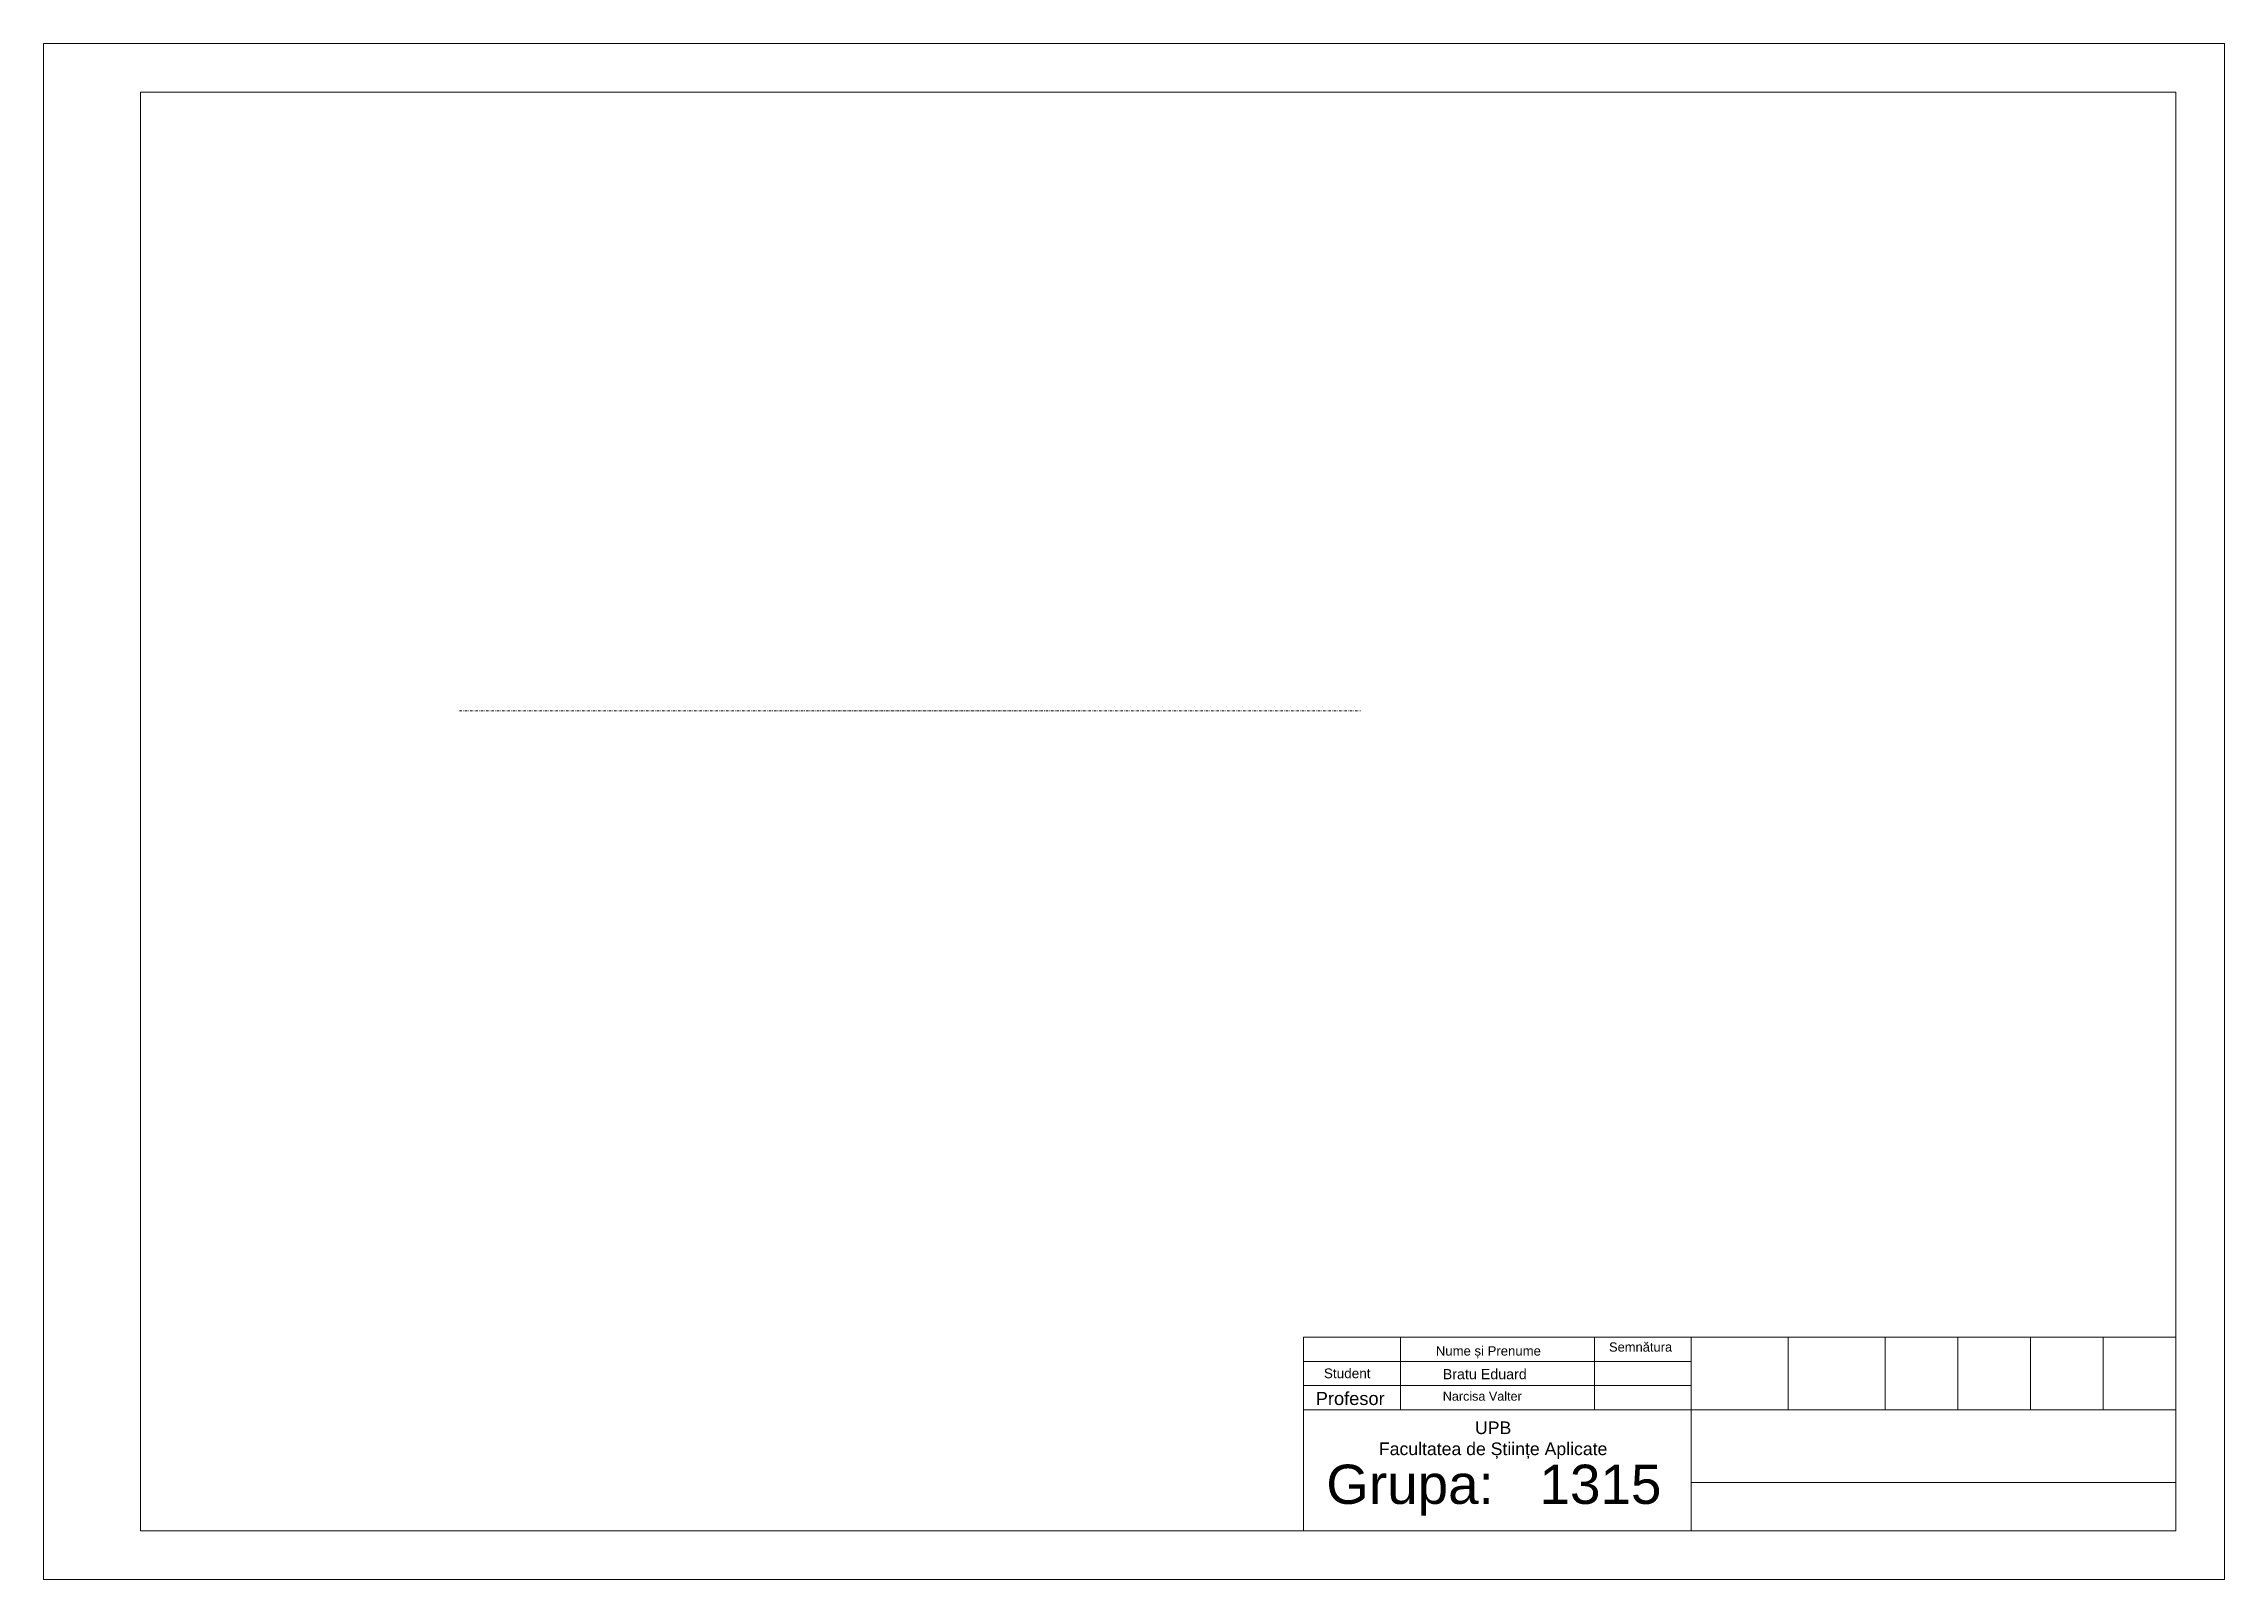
# Model space of a CAD drawing. Header units: inches. Extents: x -20 to 1355, y -11 to 307.
# Drawn here: x -20 to 430, y -10 to 307 of the extents above; entities that cross this region are included whole.
import ezdxf

# ---------------------------------------------------------------- set-up
doc = ezdxf.new("R2010")
doc.units = ezdxf.units.IN
doc.header["$MEASUREMENT"] = 0
doc.linetypes.add('DASHDOT', pattern=[1, 0.5, -0.25, 0, -0.25])
doc.layers.get('0').update_dxf_attribs({"lineweight": 15})
doc.layers.add('AXE', color=7, linetype='DASHDOT', lineweight=15)
doc.styles.get("Standard").update_dxf_attribs({"font": 'arial.ttf', "height": 3})

msp = doc.modelspace()

# ---------------------------------------------------------------- texts
at = {"attachment_point": 1}
for s, width, gutter_width, heights, insert, char_height in [('Nume și Prenume', 506.5253, 9.7, [0], (267.28, 38.14), 1.9393), ('Semn{\\fArial|b0|i0|c238|p34;ă}tura', 219.0905, 9.53, [1.97], (303.02, 38.92), 1.9068), ('Student', 13.0298, 1, [4.98], (244.18, 33.53), 2), ('Bratu Eduard', 631.94, 10.53, [0], (268.71, 33.42), 2.1065), ('Profesor', 289.2865, 13.48, [0], (242.5, 28.69), 2.696), ('Narcisa Valter', 242.0727, 9.28, [0], (268.72, 28.74), 1.857), ('\\pxqc;UPB\\PFacultatea de Științe Aplicate', 2298.9383, 13.03, [52.66], (-870.36, 22.6), 2.6055), ('Grupa:   1315', 1257.4114, 40.48, [0], (244.68, 13.68), 8.0958)]:
    msp.add_mtext_dynamic_manual_height_columns(s, width=width, gutter_width=gutter_width, heights=heights, dxfattribs=dict(at, insert=insert, char_height=char_height))

# ---------------------------------------------------------------- linework, layer by layer
for p, q in [((-20, 307), (430, 307)), ((-20, -10), (-20, 307)), ((430, 307), (430, -10)), ((0, 0), (0, 297)), ((0, 297), (420, 297)), ((420, 297), (420, 0)), ((420, 40), (240, 40)), ((240, 40), (240, 0)), ((260, 40), (260, 25)), ((300, 40), (300, 25)), ((320, 40), (320, 0)), ((340, 40), (340, 25)), ((360, 40), (360, 25)), ((375, 40), (375, 25)), ((390, 40), (390, 25)), ((405, 40), (405, 25)), ((320, 35), (240, 35)), ((320, 30), (240, 30)), ((420, 25), (240, 25)), ((420, 10), (320, 10)), ((420, 0), (0, 0)), ((430, -10), (-20, -10))]:
    msp.add_line(p, q)
at = {"layer": 'AXE'}
msp.add_line((65.82, 169.26), (251.79, 169.26), dxfattribs=at)

msp.set_redraw_order([(e.dxf.handle, doc.entitydb.next_handle()) for e in msp.query("TEXT MTEXT ATTDEF DIMENSION ARC_DIMENSION")])  # texts and dimensions are drawn at this point

doc.saveas('drawing.dxf')
